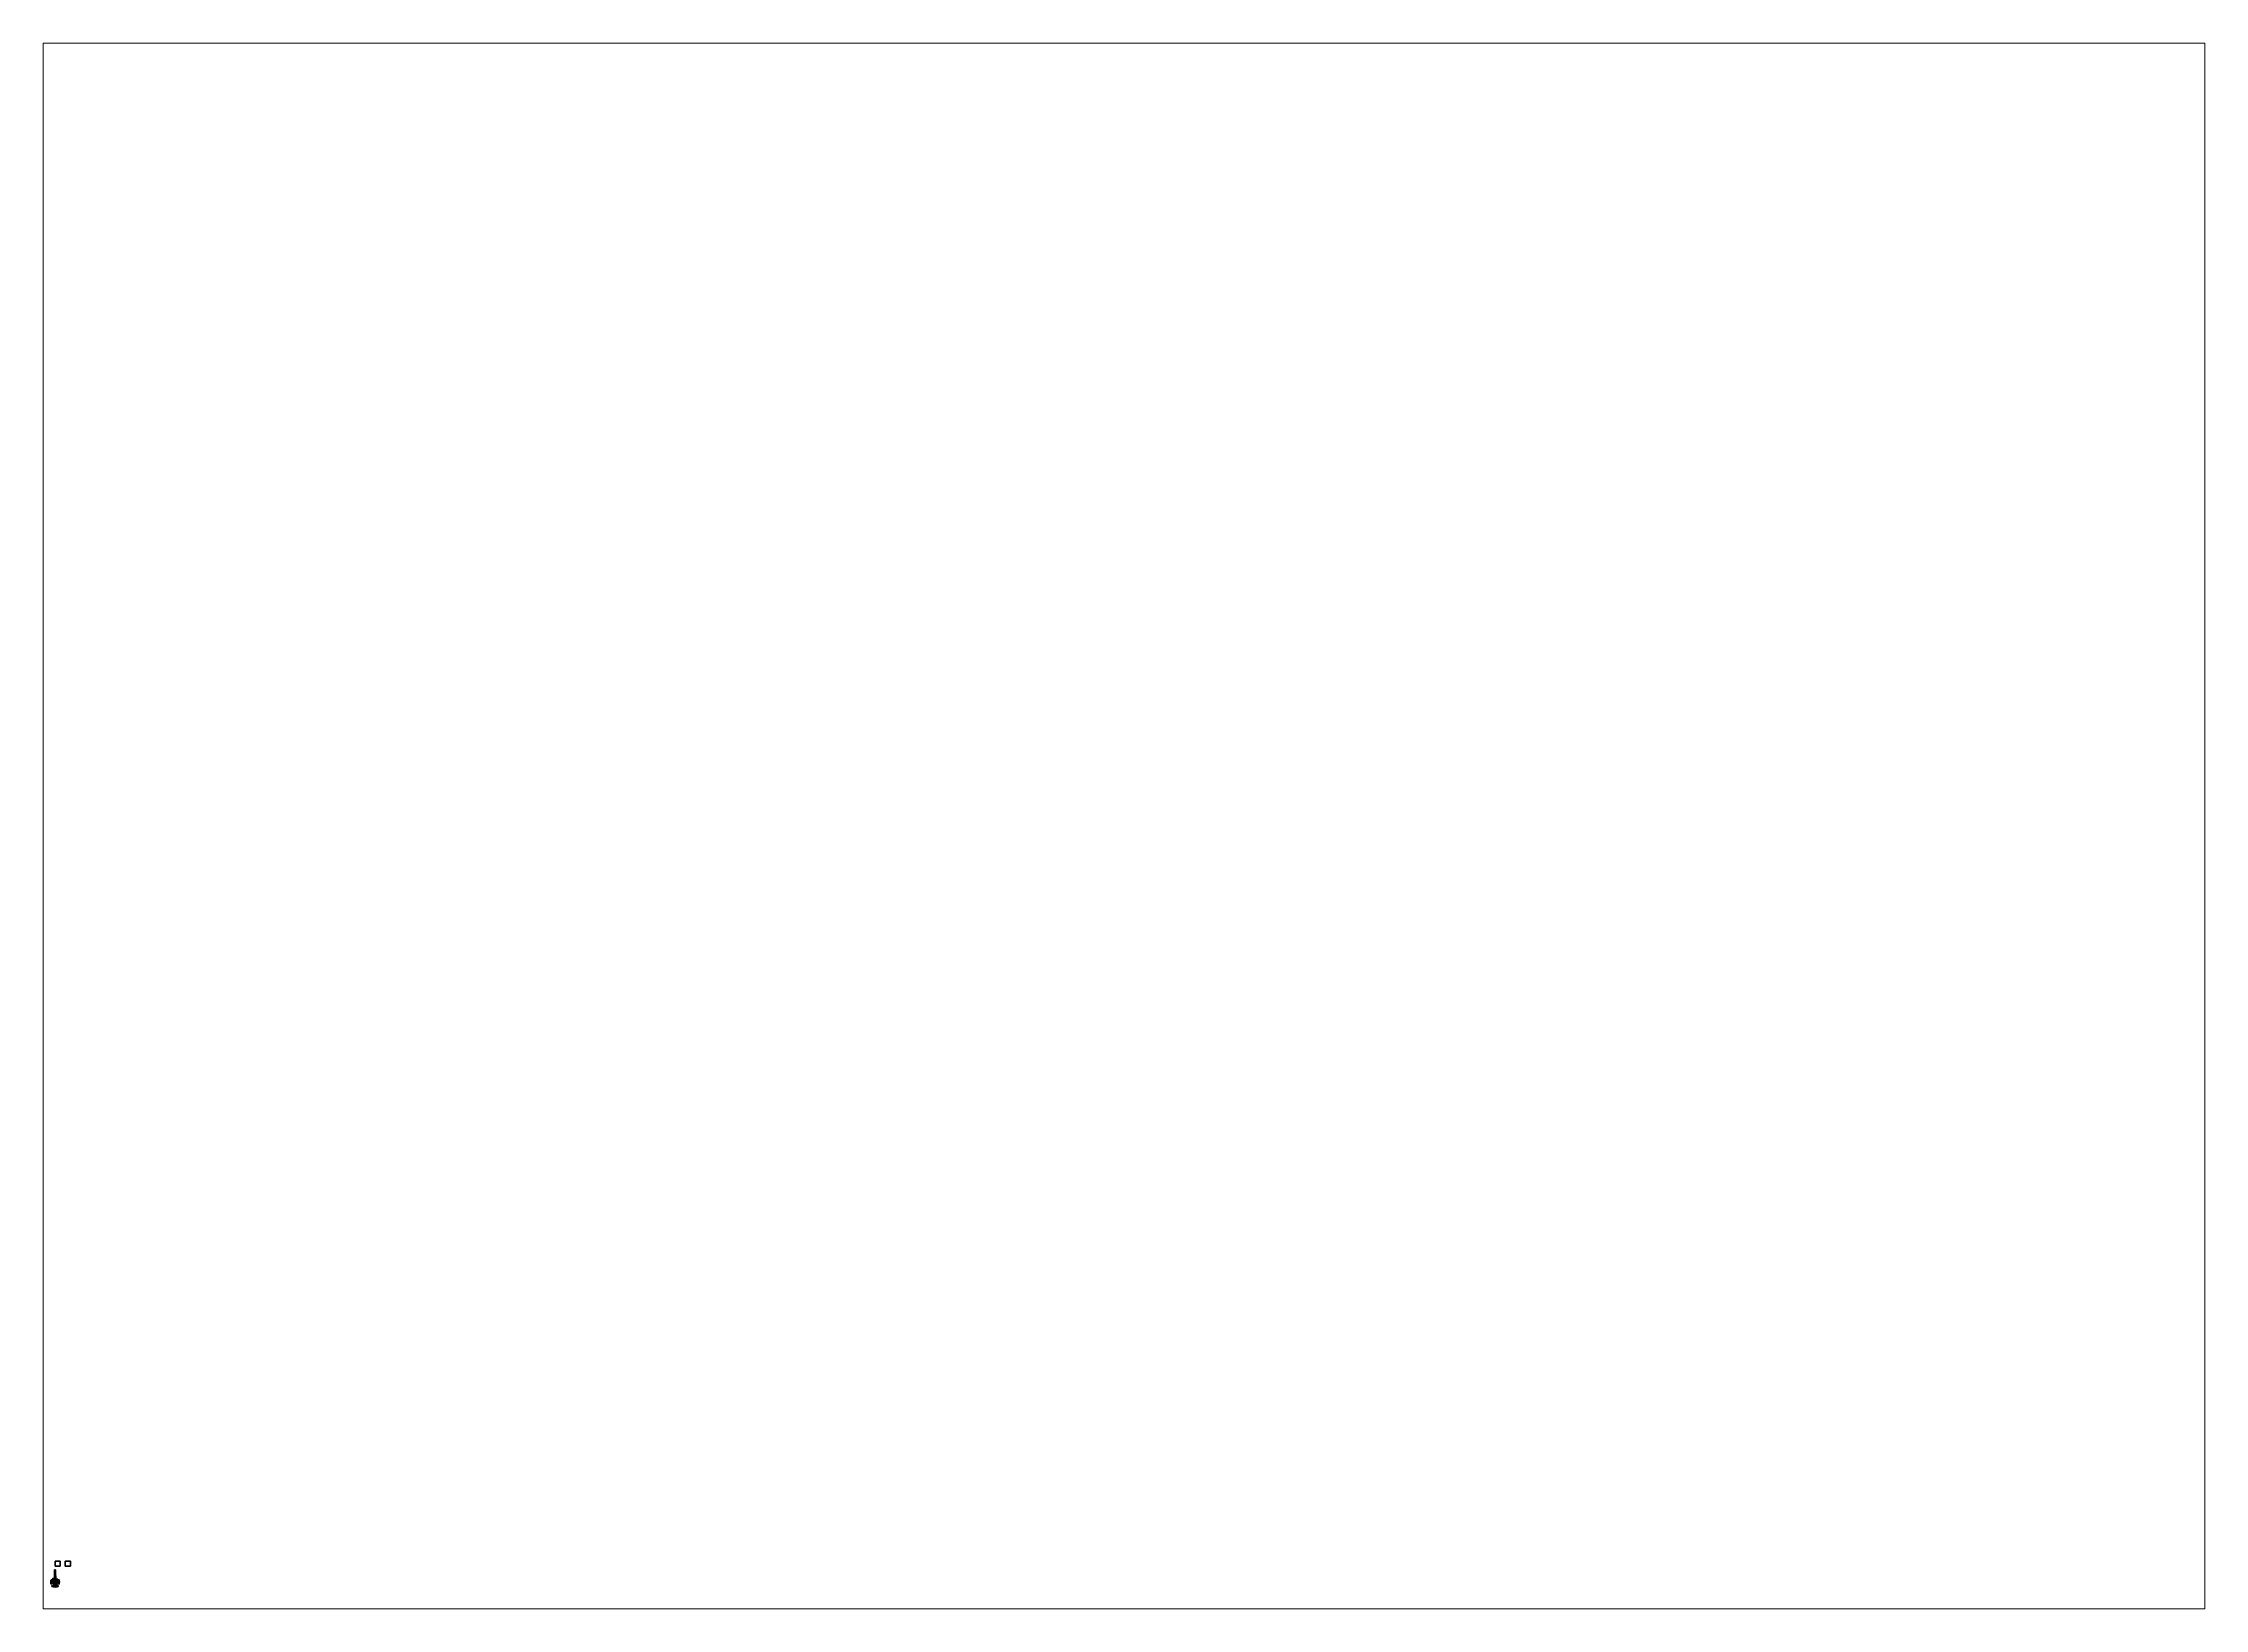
# Paper-space layout 'Layout1' of a CAD drawing. Header units: millimetres. Extents: x 28 to 251, y 20 to 181.
# The model-space entities are those that its viewports show. They can reach past a viewport. Long polylines and large blocks are cut down to what shows.
import ezdxf

# ---------------------------------------------------------------- set-up
doc = ezdxf.new("R2010")
doc.units = ezdxf.units.MM
for name, color, linetype in [('barrel', 1, 'Continuous'), ('sleeve', 5, 'Continuous'), ('wheels', 2, 'Continuous')]:
    doc.layers.add(name, color=color, linetype=linetype)

psp = doc.layouts.get("Layout1")

msp = doc.modelspace()

# ---------------------------------------------------------------- texts
at = {"extrusion": (-1, 0, 0), "insert": (0, 0.08, -3.32), "char_height": 2.5, "width": 1.59, "attachment_point": 1, "text_direction": (0, -1, 0)}
msp.add_mtext('58.59', dxfattribs=at)

# ---------------------------------------------------------------- linework, layer by layer
for points in [[(-0.62, -0.01, 0.35), (-0.62, -0.08, 0.46), (-0.62, -0.01, 0.5), (-0.62, 0.05, 0.39)], [(-0.6, 0.05, 0.39), (-0.6, -0.01, 0.35), (-0.62, -0.01, 0.35), (-0.62, 0.05, 0.39)], [(-0.62, 0.05, 0.39), (-0.62, -0.01, 0.5), (-0.6, -0.01, 0.5), (-0.6, 0.05, 0.39)], [(-0.6, -0.01, 0.5), (-0.6, -0.08, 0.46), (-0.6, -0.01, 0.35), (-0.6, 0.05, 0.39)], [(-0.47, -0.01, 0.47), (-0.47, 0, 0.43), (-0.6, 0, 0.43), (-0.6, -0.01, 0.47)], [(-0.47, 0, 0.43), (-0.47, -0.03, 0.41), (-0.6, -0.03, 0.41), (-0.6, 0, 0.43)], [(-0.58, 0.35, 0.65), (-0.58, 0.3, 0.73), (-0.58, 0.55, 0.8), (-0.58, 0.58, 0.7)], [(-0.55, 0.58, 0.7), (-0.55, 0.35, 0.65), (-0.58, 0.35, 0.65), (-0.58, 0.58, 0.7)], [(-0.58, 0.58, 0.7), (-0.58, 0.55, 0.8), (-0.55, 0.55, 0.8), (-0.55, 0.58, 0.7)], [(-0.58, 0.55, 0.8), (-0.58, 0.3, 0.73), (-0.55, 0.3, 0.73), (-0.55, 0.55, 0.8)], [(-0.55, 0.35, 0.65), (-0.41, 0.07, 0.56), (-0.44, 0.07, 0.56), (-0.58, 0.35, 0.65)], [(-0.44, 0.07, 0.56), (-0.44, 0.02, 0.64), (-0.58, 0.3, 0.73), (-0.58, 0.35, 0.65)], [(-0.58, 0.3, 0.73), (-0.44, 0.02, 0.64), (-0.41, 0.02, 0.64), (-0.55, 0.3, 0.73)], [(-0.55, 0.55, 0.8), (-0.55, 0.3, 0.73), (-0.55, 0.35, 0.65), (-0.55, 0.58, 0.7)], [(0.54, 0.54, 0.77), (0.54, 0.57, 0.77), (-0.55, 0.57, 0.77), (-0.55, 0.54, 0.77)], [(0.54, 0.57, 0.77), (0.54, 0.57, 0.74), (-0.55, 0.57, 0.74), (-0.55, 0.57, 0.77)], [(0.54, 0.57, 0.74), (0.54, 0.55, 0.72), (-0.55, 0.55, 0.72), (-0.55, 0.57, 0.74)], [(0.54, 0.55, 0.72), (0.54, 0.53, 0.74), (-0.55, 0.53, 0.74), (-0.55, 0.55, 0.72)], [(0.54, 0.53, 0.74), (0.54, 0.54, 0.77), (-0.55, 0.54, 0.77), (-0.55, 0.53, 0.74)], [(-0.55, 0.3, 0.73), (-0.41, 0.02, 0.64), (-0.41, 0.07, 0.56), (-0.55, 0.35, 0.65)], [(-0.35, 0.01, 0.48), (-0.35, 0.02, 0.42), (-0.47, 0.02, 0.42), (-0.47, 0.01, 0.48)], [(-0.35, 0.02, 0.42), (-0.35, -0.03, 0.39), (-0.47, -0.03, 0.39), (-0.47, 0.02, 0.42)], [(-0.47, 0.01, 0.48), (-0.47, 0.02, 0.42), (-0.47, 0, 0.43), (-0.47, -0.01, 0.47)], [(-0.47, 0.02, 0.42), (-0.47, -0.03, 0.39), (-0.47, -0.03, 0.41), (-0.47, 0, 0.43)], [(-0.35, -0.05, 0.49), (-0.35, 0.01, 0.48), (-0.47, 0.01, 0.48), (-0.47, -0.05, 0.49)], [(-0.47, -0.05, 0.49), (-0.47, 0.01, 0.48), (-0.47, -0.01, 0.47), (-0.47, -0.04, 0.47)], [(-0.44, 0.02, 0.44), (-0.44, -0.01, 0.5), (-0.44, 0.02, 0.64), (-0.44, 0.07, 0.56)], [(-0.41, 0.07, 0.56), (-0.41, 0.02, 0.44), (-0.44, 0.02, 0.44), (-0.44, 0.07, 0.56)], [(-0.44, 0.02, 0.64), (-0.44, -0.01, 0.5), (-0.41, -0.01, 0.5), (-0.41, 0.02, 0.64)], [(-0.24, 0.09, 1.1), (-0.37, 0.09, 1.1), (-0.43, 0, 1.17), (-0.17, 0, 1.17)], [(-0.43, 0, 1.17), (-0.37, 0.09, 1.1), (-0.37, 0.07, 1.08), (-0.43, -0.01, 1.16)], [(-0.17, -0.01, 1.16), (-0.43, -0.01, 1.16), (-0.37, 0.07, 1.08), (-0.24, 0.07, 1.08)], [(-0.17, 0, 1.17), (-0.43, 0, 1.17), (-0.37, -0.09, 1.24), (-0.24, -0.09, 1.24)], [(-0.37, -0.09, 1.24), (-0.43, 0, 1.17), (-0.43, -0.01, 1.16), (-0.37, -0.1, 1.23)], [(-0.41, 0.02, 0.64), (-0.41, -0.01, 0.5), (-0.41, 0.02, 0.44), (-0.41, 0.07, 0.56)], [(-0.38, 0.37, 0.73), (-0.4, 0.35, 0.7), (-0.4, -0.18, 1), (-0.38, -0.17, 1.03)], [(-0.33, 0.35, 0.7), (-0.4, 0.35, 0.7), (-0.38, 0.37, 0.73), (-0.34, 0.37, 0.73)], [(-0.4, 0.35, 0.7), (-0.38, 0.34, 0.67), (-0.38, -0.19, 0.97), (-0.4, -0.18, 1)], [(-0.34, 0.34, 0.67), (-0.38, 0.34, 0.67), (-0.4, 0.35, 0.7), (-0.33, 0.35, 0.7)], [(-0.34, 0.37, 0.73), (-0.38, 0.37, 0.73), (-0.38, -0.17, 1.03), (-0.34, -0.17, 1.03)], [(-0.38, 0.34, 0.67), (-0.34, 0.34, 0.67), (-0.34, -0.19, 0.97), (-0.38, -0.19, 0.97)], [(-0.38, -0.01, 0.47), (-0.38, -0.28, 0.91), (-0.38, -0.18, 0.97), (-0.38, 0.07, 0.55)], [(-0.35, 0.07, 0.55), (-0.35, -0.01, 0.47), (-0.38, -0.01, 0.47), (-0.38, 0.07, 0.55)], [(-0.38, 0.07, 0.55), (-0.38, -0.18, 0.97), (-0.35, -0.18, 0.97), (-0.35, 0.07, 0.55)], [(-0.36, 0.83, 0.58), (-0.37, 0.83, 0.57), (-0.37, -0.04, 1.07), (-0.36, -0.04, 1.08)], [(-0.37, 0.83, 0.57), (-0.36, 0.82, 0.56), (-0.36, -0.05, 1.06), (-0.37, -0.04, 1.07)], [(-0.35, 0.83, 0.57), (-0.36, 0.82, 0.56), (-0.37, 0.83, 0.57), (-0.36, 0.83, 0.58)], [(-0.36, 0.61, 0.57), (-0.37, 0.6, 0.56), (-0.37, 0.35, 0.7), (-0.36, 0.36, 0.71)], [(-0.35, 0.6, 0.56), (-0.36, 0.6, 0.55), (-0.37, 0.6, 0.56), (-0.36, 0.61, 0.57)], [(-0.37, 0.6, 0.56), (-0.36, 0.6, 0.55), (-0.36, 0.35, 0.69), (-0.37, 0.35, 0.7)], [(-0.37, 0.09, 1.1), (-0.24, 0.09, 1.1), (-0.24, 0.07, 1.08), (-0.37, 0.07, 1.08)], [(-0.35, 0.83, 0.57), (-0.36, 0.83, 0.58), (-0.36, -0.04, 1.08), (-0.35, -0.04, 1.07)], [(-0.36, 0.82, 0.56), (-0.35, 0.83, 0.57), (-0.35, -0.04, 1.07), (-0.36, -0.05, 1.06)], [(-0.35, 0.6, 0.56), (-0.36, 0.61, 0.57), (-0.36, 0.36, 0.71), (-0.35, 0.35, 0.7)], [(-0.36, 0.6, 0.55), (-0.35, 0.6, 0.56), (-0.35, 0.35, 0.7), (-0.36, 0.35, 0.69)], [(-0.35, -0.18, 0.97), (-0.35, -0.28, 0.91), (-0.35, -0.01, 0.47), (-0.35, 0.07, 0.55)], [(-0.35, -0.01, 0.47), (-0.35, 0, 0.43), (-0.35, 0.02, 0.42), (-0.35, 0.01, 0.48)], [(-0.35, 0, 0.43), (-0.35, -0.03, 0.41), (-0.35, -0.03, 0.39), (-0.35, 0.02, 0.42)], [(-0.35, -0.01, 1.16), (-0.33, 0.02, 1.13), (-0.33, -0.18, 0.89), (-0.35, -0.21, 0.92)], [(-0.35, -0.04, 0.47), (-0.35, -0.01, 0.47), (-0.35, 0.01, 0.48), (-0.35, -0.05, 0.49)], [(0.35, -0.01, 0.47), (0.35, 0, 0.43), (-0.35, 0, 0.43), (-0.35, -0.01, 0.47)], [(0.35, 0, 0.43), (0.35, -0.03, 0.41), (-0.35, -0.03, 0.41), (-0.35, 0, 0.43)], [(-0.33, 0.35, 0.7), (-0.34, 0.37, 0.73), (-0.34, -0.17, 1.03), (-0.33, -0.18, 1)], [(-0.34, 0.34, 0.67), (-0.33, 0.35, 0.7), (-0.33, -0.18, 1), (-0.34, -0.19, 0.97)], [(-0.33, 0.02, 1.13), (-0.28, 0.02, 1.13), (-0.28, -0.18, 0.89), (-0.33, -0.18, 0.89)], [(-0.28, 0.02, 1.13), (-0.25, -0.01, 1.16), (-0.25, -0.21, 0.92), (-0.28, -0.18, 0.89)], [(-0.24, 0.09, 1.1), (-0.17, 0, 1.17), (-0.17, -0.01, 1.16), (-0.24, 0.07, 1.08)], [(-0.17, 0, 1.17), (-0.24, -0.09, 1.24), (-0.24, -0.1, 1.23), (-0.17, -0.01, 1.16)], [(1, 4.1, 1), (1, 4.1), (0, 4.1), (0, 4.1, 1)], [(1, 4.1), (1, 3.1), (0, 3.1), (0, 4.1)], [(0, 4.1), (0, 3.1), (0, 3.1, 1), (0, 4.1, 1)], [(0, 4.1, 1), (0, 3.1, 1), (1, 3.1, 1), (1, 4.1, 1)], [(0, 3.1, 1), (0, 3.1), (1, 3.1), (1, 3.1, 1)], [(0.35, 0.07, 0.55), (0.35, -0.18, 0.97), (0.38, -0.18, 0.97), (0.38, 0.07, 0.55)], [(0.38, 0.07, 0.55), (0.38, -0.01, 0.47), (0.35, -0.01, 0.47), (0.35, 0.07, 0.55)], [(0.35, -0.01, 0.47), (0.35, -0.28, 0.91), (0.35, -0.18, 0.97), (0.35, 0.07, 0.55)], [(0.35, 0.01, 0.48), (0.35, 0.02, 0.42), (0.35, 0, 0.43), (0.35, -0.01, 0.47)], [(0.35, 0.02, 0.42), (0.35, -0.03, 0.39), (0.35, -0.03, 0.41), (0.35, 0, 0.43)], [(0.47, 0.01, 0.48), (0.47, 0.02, 0.42), (0.35, 0.02, 0.42), (0.35, 0.01, 0.48)], [(0.47, 0.02, 0.42), (0.47, -0.03, 0.39), (0.35, -0.03, 0.39), (0.35, 0.02, 0.42)], [(0.35, -0.05, 0.49), (0.35, 0.01, 0.48), (0.35, -0.01, 0.47), (0.35, -0.04, 0.47)], [(0.47, -0.05, 0.49), (0.47, 0.01, 0.48), (0.35, 0.01, 0.48), (0.35, -0.05, 0.49)], [(0.38, -0.18, 0.97), (0.38, -0.28, 0.91), (0.38, -0.01, 0.47), (0.38, 0.07, 0.55)], [(0.41, 0.3, 0.79), (0.4, 0.29, 0.76), (0.4, -0.4, 1.15), (0.41, -0.39, 1.18)], [(0.47, 0.29, 0.76), (0.4, 0.29, 0.76), (0.41, 0.3, 0.79), (0.45, 0.3, 0.79)], [(0.4, 0.29, 0.76), (0.41, 0.27, 0.74), (0.41, -0.41, 1.12), (0.4, -0.4, 1.15)], [(0.45, 0.27, 0.74), (0.41, 0.27, 0.74), (0.4, 0.29, 0.76), (0.47, 0.29, 0.76)], [(0.41, 0.07, 0.56), (0.41, 0.02, 0.64), (0.54, 0.3, 0.73), (0.54, 0.35, 0.65)], [(0.57, 0.35, 0.65), (0.44, 0.07, 0.56), (0.41, 0.07, 0.56), (0.54, 0.35, 0.65)], [(0.54, 0.3, 0.73), (0.41, 0.02, 0.64), (0.44, 0.02, 0.64), (0.57, 0.3, 0.73)], [(0.45, 0.3, 0.79), (0.41, 0.3, 0.79), (0.41, -0.39, 1.18), (0.45, -0.39, 1.18)], [(0.41, 0.27, 0.74), (0.45, 0.27, 0.74), (0.45, -0.41, 1.12), (0.41, -0.41, 1.12)], [(0.41, 0.02, 0.44), (0.41, -0.01, 0.5), (0.41, 0.02, 0.64), (0.41, 0.07, 0.56)], [(0.44, 0.07, 0.56), (0.44, 0.02, 0.44), (0.41, 0.02, 0.44), (0.41, 0.07, 0.56)], [(0.41, 0.02, 0.64), (0.41, -0.01, 0.5), (0.44, -0.01, 0.5), (0.44, 0.02, 0.64)], [(0.43, 0.55, 0.63), (0.42, 0.54, 0.62), (0.42, 0.29, 0.76), (0.43, 0.29, 0.77)], [(0.44, 0.54, 0.62), (0.43, 0.54, 0.61), (0.42, 0.54, 0.62), (0.43, 0.55, 0.63)], [(0.42, 0.54, 0.62), (0.43, 0.54, 0.61), (0.43, 0.28, 0.75), (0.42, 0.29, 0.76)], [(0.44, 0.54, 0.62), (0.43, 0.55, 0.63), (0.43, 0.29, 0.77), (0.44, 0.29, 0.76)], [(0.43, 0.54, 0.61), (0.44, 0.54, 0.62), (0.44, 0.29, 0.76), (0.43, 0.28, 0.75)], [(0.57, 0.3, 0.73), (0.44, 0.02, 0.64), (0.44, 0.07, 0.56), (0.57, 0.35, 0.65)], [(0.44, 0.02, 0.64), (0.44, -0.01, 0.5), (0.44, 0.02, 0.44), (0.44, 0.07, 0.56)], [(0.47, 0.29, 0.76), (0.45, 0.3, 0.79), (0.45, -0.39, 1.18), (0.47, -0.4, 1.15)], [(0.45, 0.27, 0.74), (0.47, 0.29, 0.76), (0.47, -0.4, 1.15), (0.45, -0.41, 1.12)], [(0.47, -0.01, 0.47), (0.47, 0, 0.43), (0.47, 0.02, 0.42), (0.47, 0.01, 0.48)], [(0.47, 0, 0.43), (0.47, -0.03, 0.41), (0.47, -0.03, 0.39), (0.47, 0.02, 0.42)], [(0.47, -0.04, 0.47), (0.47, -0.01, 0.47), (0.47, 0.01, 0.48), (0.47, -0.05, 0.49)], [(0.6, 0, 0.43), (0.6, -0.03, 0.41), (0.47, -0.03, 0.41), (0.47, 0, 0.43)], [(0.6, -0.01, 0.47), (0.6, 0, 0.43), (0.47, 0, 0.43), (0.47, -0.01, 0.47)], [(0.57, 0.58, 0.7), (0.57, 0.35, 0.65), (0.54, 0.35, 0.65), (0.54, 0.58, 0.7)], [(0.54, 0.35, 0.65), (0.54, 0.3, 0.73), (0.54, 0.55, 0.8), (0.54, 0.58, 0.7)], [(0.54, 0.58, 0.7), (0.54, 0.55, 0.8), (0.57, 0.55, 0.8), (0.57, 0.58, 0.7)], [(0.54, 0.55, 0.8), (0.54, 0.3, 0.73), (0.57, 0.3, 0.73), (0.57, 0.55, 0.8)], [(0.57, 0.55, 0.8), (0.57, 0.3, 0.73), (0.57, 0.35, 0.65), (0.57, 0.58, 0.7)], [(0.6, 0.05, 0.39), (0.6, -0.01, 0.5), (0.62, -0.01, 0.5), (0.62, 0.05, 0.39)], [(0.62, 0.05, 0.39), (0.62, -0.01, 0.35), (0.6, -0.01, 0.35), (0.6, 0.05, 0.39)], [(0.6, -0.01, 0.35), (0.6, -0.08, 0.46), (0.6, -0.01, 0.5), (0.6, 0.05, 0.39)], [(0.62, -0.01, 0.5), (0.62, -0.08, 0.46), (0.62, -0.01, 0.35), (0.62, 0.05, 0.39)], [(1, 3.1, 1), (1, 3.1), (1, 4.1), (1, 4.1, 1)], [(3, 4.1), (3, 3.1), (2, 3.1), (2, 4.1)], [(2, 4.1), (2, 3.1), (3, 3.1), (3, 4.1)], [(-0.63, -0.73, 0.85), (-0.39, -0.64, 0.53), (-0.39, -0.69, 0.52), (-0.63, -0.77, 0.83)], [(-0.42, -0.79, 0.9), (-0.26, -0.73, 0.69), (-0.39, -0.64, 0.53), (-0.63, -0.73, 0.85)], [(-0.63, -0.77, 0.83), (-0.39, -0.69, 0.52), (-0.26, -0.78, 0.67), (-0.42, -0.84, 0.89)], [(-0.63, -0.84, 1.24), (-0.63, -0.73, 0.85), (-0.63, -0.77, 0.83), (-0.63, -0.88, 1.23)], [(-0.42, -0.87, 1.16), (-0.42, -0.79, 0.9), (-0.63, -0.73, 0.85), (-0.63, -0.84, 1.24)], [(-0.63, -0.88, 1.23), (-0.63, -0.77, 0.83), (-0.42, -0.84, 0.89), (-0.42, -0.91, 1.15)], [(-0.39, -0.93, 1.56), (-0.63, -0.84, 1.24), (-0.63, -0.88, 1.23), (-0.39, -0.97, 1.54)], [(-0.26, -0.93, 1.37), (-0.42, -0.87, 1.16), (-0.63, -0.84, 1.24), (-0.39, -0.93, 1.56)], [(-0.39, -0.97, 1.54), (-0.63, -0.88, 1.23), (-0.42, -0.91, 1.15), (-0.26, -0.97, 1.36)], [(-0.62, -0.01, 0.5), (-0.62, -0.08, 0.46), (-0.6, -0.08, 0.46), (-0.6, -0.01, 0.5)], [(-0.6, -0.01, 0.35), (-0.6, -0.08, 0.46), (-0.62, -0.08, 0.46), (-0.62, -0.01, 0.35)], [(-0.47, -0.04, 0.47), (-0.47, -0.01, 0.47), (-0.6, -0.01, 0.47), (-0.6, -0.04, 0.47)], [(-0.47, -0.03, 0.41), (-0.47, -0.06, 0.44), (-0.6, -0.06, 0.44), (-0.6, -0.03, 0.41)], [(-0.47, -0.06, 0.44), (-0.47, -0.04, 0.47), (-0.6, -0.04, 0.47), (-0.6, -0.06, 0.44)], [(-0.35, -0.03, 0.39), (-0.35, -0.07, 0.43), (-0.47, -0.07, 0.43), (-0.47, -0.03, 0.39)], [(-0.47, -0.03, 0.39), (-0.47, -0.07, 0.43), (-0.47, -0.06, 0.44), (-0.47, -0.03, 0.41)], [(-0.47, -0.07, 0.43), (-0.47, -0.05, 0.49), (-0.47, -0.04, 0.47), (-0.47, -0.06, 0.44)], [(-0.35, -0.07, 0.43), (-0.35, -0.05, 0.49), (-0.47, -0.05, 0.49), (-0.47, -0.07, 0.43)], [(-0.24, -0.1, 1.23), (-0.37, -0.1, 1.23), (-0.43, -0.01, 1.16), (-0.17, -0.01, 1.16)], [(-0.4, -0.12, 1.11), (-0.4, -0.05, 1), (-0.42, -0.05, 1), (-0.42, -0.12, 1.11)], [(-0.4, -0.05, 1), (-0.4, -0.12, 0.89), (-0.42, -0.12, 0.89), (-0.42, -0.05, 1)], [(-0.42, -0.24, 1.11), (-0.42, -0.12, 1.11), (-0.42, -0.05, 1), (-0.42, -0.31, 1)], [(-0.42, -0.31, 1), (-0.42, -0.05, 1), (-0.42, -0.12, 0.89), (-0.42, -0.24, 0.89)], [(-0.4, -0.24, 1.11), (-0.4, -0.12, 1.11), (-0.42, -0.12, 1.11), (-0.42, -0.24, 1.11)], [(-0.4, -0.12, 0.89), (-0.4, -0.24, 0.89), (-0.42, -0.24, 0.89), (-0.42, -0.12, 0.89)], [(-0.4, -0.31, 1), (-0.4, -0.24, 1.11), (-0.42, -0.24, 1.11), (-0.42, -0.31, 1)], [(-0.4, -0.24, 0.89), (-0.4, -0.31, 1), (-0.42, -0.31, 1), (-0.42, -0.24, 0.89)], [(-0.42, -0.79, 0.9), (0.42, -0.79, 0.9), (0.26, -0.73, 0.69), (-0.26, -0.73, 0.69)], [(-0.26, -0.78, 0.67), (0.26, -0.78, 0.67), (0.42, -0.84, 0.89), (-0.42, -0.84, 0.89)], [(-0.42, -0.87, 1.16), (0.42, -0.87, 1.16), (0.42, -0.79, 0.9), (-0.42, -0.79, 0.9)], [(-0.42, -0.84, 0.89), (0.42, -0.84, 0.89), (0.42, -0.91, 1.15), (-0.42, -0.91, 1.15)], [(-0.26, -0.93, 1.37), (0.26, -0.93, 1.37), (0.42, -0.87, 1.16), (-0.42, -0.87, 1.16)], [(-0.42, -0.91, 1.15), (0.42, -0.91, 1.15), (0.26, -0.97, 1.36), (-0.26, -0.97, 1.36)], [(-0.4, -0.31, 1), (-0.4, -0.05, 1), (-0.4, -0.12, 1.11), (-0.4, -0.24, 1.11)], [(-0.4, -0.24, 0.89), (-0.4, -0.12, 0.89), (-0.4, -0.05, 1), (-0.4, -0.31, 1)], [(-0.34, -0.17, 1.03), (-0.38, -0.17, 1.03), (-0.4, -0.18, 1), (-0.33, -0.18, 1)], [(-0.35, -0.18, 0.97), (-0.27, -0.58, 0.73), (-0.31, -0.58, 0.73), (-0.4, -0.18, 0.97)], [(-0.31, -0.58, 0.73), (-0.31, -0.62, 0.81), (-0.4, -0.23, 1.04), (-0.4, -0.18, 0.97)], [(-0.4, -0.18, 0.97), (-0.4, -0.23, 1.04), (-0.35, -0.23, 1.04), (-0.35, -0.18, 0.97)], [(-0.33, -0.18, 1), (-0.4, -0.18, 1), (-0.38, -0.19, 0.97), (-0.34, -0.19, 0.97)], [(-0.4, -0.23, 1.04), (-0.31, -0.62, 0.81), (-0.27, -0.62, 0.81), (-0.35, -0.23, 1.04)], [(-0.26, -0.73, 0.69), (0.26, -0.73, 0.69), (0.39, -0.64, 0.53), (-0.39, -0.64, 0.53)], [(-0.39, -0.64, 0.53), (0.39, -0.64, 0.53), (0.39, -0.69, 0.52), (-0.39, -0.69, 0.52)], [(-0.39, -0.69, 0.52), (0.39, -0.69, 0.52), (0.26, -0.78, 0.67), (-0.26, -0.78, 0.67)], [(0, -0.96, 1.68), (-0.39, -0.93, 1.56), (-0.39, -0.97, 1.54), (0, -1.01, 1.67)], [(0, -0.95, 1.45), (-0.26, -0.93, 1.37), (-0.39, -0.93, 1.56), (0, -0.96, 1.68)], [(0, -1.01, 1.67), (-0.39, -0.97, 1.54), (-0.26, -0.97, 1.36), (0, -1, 1.44)], [(-0.35, -0.01, 0.47), (-0.35, -0.28, 0.91), (-0.38, -0.28, 0.91), (-0.38, -0.01, 0.47)], [(-0.24, -0.09, 1.24), (-0.37, -0.09, 1.24), (-0.37, -0.1, 1.23), (-0.24, -0.1, 1.23)], [(0.35, -0.04, 0.47), (0.35, -0.01, 0.47), (-0.35, -0.01, 0.47), (-0.35, -0.04, 0.47)], [(-0.33, -0.05, 1.18), (-0.35, -0.01, 1.16), (-0.35, -0.21, 0.92), (-0.33, -0.25, 0.95)], [(0.35, -0.03, 0.41), (0.35, -0.06, 0.44), (-0.35, -0.06, 0.44), (-0.35, -0.03, 0.41)], [(-0.35, -0.03, 0.41), (-0.35, -0.06, 0.44), (-0.35, -0.07, 0.43), (-0.35, -0.03, 0.39)], [(0.35, -0.06, 0.44), (0.35, -0.04, 0.47), (-0.35, -0.04, 0.47), (-0.35, -0.06, 0.44)], [(-0.35, -0.06, 0.44), (-0.35, -0.04, 0.47), (-0.35, -0.05, 0.49), (-0.35, -0.07, 0.43)], [(-0.35, -0.23, 1.04), (-0.27, -0.62, 0.81), (-0.27, -0.58, 0.73), (-0.35, -0.18, 0.97)], [(-0.33, -0.25, 0.95), (-0.35, -0.21, 0.92), (-0.33, -0.18, 0.89), (-0.28, -0.25, 0.95)], [(-0.28, -0.05, 1.18), (-0.33, -0.05, 1.18), (-0.33, -0.25, 0.95), (-0.28, -0.25, 0.95)], [(-0.28, -0.25, 0.95), (-0.33, -0.18, 0.89), (-0.28, -0.18, 0.89), (-0.25, -0.21, 0.92)], [(-0.31, -0.62, 0.81), (-0.31, -0.58, 0.73), (-0.31, -0.74, 0.71), (-0.31, -0.77, 0.81)], [(-0.31, -0.74, 0.71), (-0.31, -0.58, 0.73), (-0.27, -0.58, 0.73), (-0.27, -0.74, 0.71)], [(-0.27, -0.77, 0.81), (-0.27, -0.62, 0.81), (-0.31, -0.62, 0.81), (-0.31, -0.77, 0.81)], [(-0.25, -0.01, 1.16), (-0.28, -0.05, 1.18), (-0.28, -0.25, 0.95), (-0.25, -0.21, 0.92)], [(-0.27, -0.74, 0.71), (-0.27, -0.58, 0.73), (-0.27, -0.62, 0.81), (-0.27, -0.77, 0.81)], [(0, -0.95, 1.45), (0, -0.95, 1.45), (0.26, -0.93, 1.37), (-0.26, -0.93, 1.37)], [(-0.26, -0.97, 1.36), (0.26, -0.97, 1.36), (0, -1, 1.44)], [(0.39, -0.93, 1.56), (0, -0.96, 1.68), (0, -1.01, 1.67), (0.39, -0.97, 1.54)], [(0.26, -0.93, 1.37), (0, -0.95, 1.45), (0, -0.96, 1.68), (0.39, -0.93, 1.56)], [(0.39, -0.97, 1.54), (0, -1.01, 1.67), (0, -1, 1.44), (0.26, -0.97, 1.36)], [(0.26, -0.73, 0.69), (0.42, -0.79, 0.9), (0.63, -0.73, 0.85), (0.39, -0.64, 0.53)], [(0.39, -0.69, 0.52), (0.63, -0.77, 0.83), (0.42, -0.84, 0.89), (0.26, -0.78, 0.67)], [(0.42, -0.87, 1.16), (0.26, -0.93, 1.37), (0.39, -0.93, 1.56), (0.63, -0.84, 1.24)], [(0.63, -0.88, 1.23), (0.39, -0.97, 1.54), (0.26, -0.97, 1.36), (0.42, -0.91, 1.15)], [(0.4, -0.18, 0.97), (0.31, -0.58, 0.73), (0.27, -0.58, 0.73), (0.35, -0.18, 0.97)], [(0.35, -0.18, 0.97), (0.27, -0.58, 0.73), (0.27, -0.62, 0.81), (0.35, -0.23, 1.04)], [(0.35, -0.23, 1.04), (0.27, -0.62, 0.81), (0.31, -0.62, 0.81), (0.4, -0.23, 1.04)], [(0.27, -0.74, 0.71), (0.27, -0.58, 0.73), (0.31, -0.58, 0.73), (0.31, -0.74, 0.71)], [(0.27, -0.62, 0.81), (0.27, -0.58, 0.73), (0.27, -0.74, 0.71), (0.27, -0.77, 0.81)], [(0.31, -0.77, 0.81), (0.31, -0.62, 0.81), (0.27, -0.62, 0.81), (0.27, -0.77, 0.81)], [(0.31, -0.62, 0.81), (0.31, -0.58, 0.73), (0.4, -0.18, 0.97), (0.4, -0.23, 1.04)], [(0.31, -0.74, 0.71), (0.31, -0.58, 0.73), (0.31, -0.62, 0.81), (0.31, -0.77, 0.81)], [(0.38, -0.01, 0.47), (0.38, -0.28, 0.91), (0.35, -0.28, 0.91), (0.35, -0.01, 0.47)], [(0.35, -0.03, 0.39), (0.35, -0.07, 0.43), (0.35, -0.06, 0.44), (0.35, -0.03, 0.41)], [(0.47, -0.03, 0.39), (0.47, -0.07, 0.43), (0.35, -0.07, 0.43), (0.35, -0.03, 0.39)], [(0.35, -0.07, 0.43), (0.35, -0.05, 0.49), (0.35, -0.04, 0.47), (0.35, -0.06, 0.44)], [(0.47, -0.07, 0.43), (0.47, -0.05, 0.49), (0.35, -0.05, 0.49), (0.35, -0.07, 0.43)], [(0.4, -0.23, 1.04), (0.4, -0.18, 0.97), (0.35, -0.18, 0.97), (0.35, -0.23, 1.04)], [(0.39, -0.64, 0.53), (0.63, -0.73, 0.85), (0.63, -0.77, 0.83), (0.39, -0.69, 0.52)], [(0.63, -0.84, 1.24), (0.39, -0.93, 1.56), (0.39, -0.97, 1.54), (0.63, -0.88, 1.23)], [(0.45, -0.39, 1.18), (0.41, -0.39, 1.18), (0.4, -0.4, 1.15), (0.47, -0.4, 1.15)], [(0.47, -0.4, 1.15), (0.4, -0.4, 1.15), (0.41, -0.41, 1.12), (0.45, -0.41, 1.12)], [(0.42, -0.79, 0.9), (0.42, -0.87, 1.16), (0.63, -0.84, 1.24), (0.63, -0.73, 0.85)], [(0.63, -0.77, 0.83), (0.63, -0.88, 1.23), (0.42, -0.91, 1.15), (0.42, -0.84, 0.89)], [(0.6, -0.04, 0.47), (0.6, -0.01, 0.47), (0.47, -0.01, 0.47), (0.47, -0.04, 0.47)], [(0.47, -0.03, 0.41), (0.47, -0.06, 0.44), (0.47, -0.07, 0.43), (0.47, -0.03, 0.39)], [(0.6, -0.03, 0.41), (0.6, -0.06, 0.44), (0.47, -0.06, 0.44), (0.47, -0.03, 0.41)], [(0.47, -0.06, 0.44), (0.47, -0.04, 0.47), (0.47, -0.05, 0.49), (0.47, -0.07, 0.43)], [(0.6, -0.06, 0.44), (0.6, -0.04, 0.47), (0.47, -0.04, 0.47), (0.47, -0.06, 0.44)], [(0.62, -0.01, 0.35), (0.62, -0.08, 0.46), (0.6, -0.08, 0.46), (0.6, -0.01, 0.35)], [(0.6, -0.01, 0.5), (0.6, -0.08, 0.46), (0.62, -0.08, 0.46), (0.62, -0.01, 0.5)], [(0.63, -0.73, 0.85), (0.63, -0.84, 1.24), (0.63, -0.88, 1.23), (0.63, -0.77, 0.83)]]:
    msp.add_3dface(points)
at = {"layer": 'barrel'}
for points in [[(-0.06, 2.42, 1.02), (-0.08, 2.42, 0.96), (-0.09, 2.37, 0.96), (-0.06, 2.37, 1.02)], [(-0.08, 2.42, 0.96), (-0.06, 2.42, 0.9), (-0.06, 2.37, 0.9), (-0.09, 2.37, 0.96)], [(-0.06, 2.37, 1.02), (-0.09, 2.37, 0.96), (-0.09, -0.27, 0.96), (-0.06, -0.27, 1.02)], [(-0.09, 2.37, 0.96), (-0.06, 2.37, 0.9), (-0.06, -0.27, 0.9), (-0.09, -0.27, 0.96)], [(-0.08, 2.42, 0.96), (-0.06, 2.42, 1.02), (-0.06, -0.27, 1.02), (-0.08, -0.27, 0.96)], [(-0.06, 2.42, 0.9), (-0.08, 2.42, 0.96), (-0.08, -0.27, 0.96), (-0.06, -0.27, 0.9)], [(-0.06, 2.42, 1.02), (0, 2.42, 1.04), (0, -0.27, 1.04), (-0.06, -0.27, 1.02)], [(0, 2.42, 0.88), (-0.06, 2.42, 0.9), (-0.06, -0.27, 0.9), (0, -0.27, 0.88)], [(0, 2.42, 1.04), (-0.06, 2.42, 1.02), (-0.06, 2.37, 1.02), (0, 2.37, 1.05)], [(-0.06, 2.42, 0.9), (0, 2.42, 0.88), (0, 2.37, 0.87), (-0.06, 2.37, 0.9)], [(0, 2.37, 1.05), (-0.06, 2.37, 1.02), (-0.06, -0.27, 1.02), (0, -0.27, 1.05)], [(-0.06, 2.37, 0.9), (0, 2.37, 0.87), (0, -0.27, 0.87), (-0.06, -0.27, 0.9)], [(0, 2.42, 1.04), (0.06, 2.42, 1.02), (0.06, -0.27, 1.02), (0, -0.27, 1.04)], [(0.06, 2.42, 0.9), (0, 2.42, 0.88), (0, -0.27, 0.88), (0.06, -0.27, 0.9)], [(0.06, 2.42, 1.02), (0, 2.42, 1.04), (0, 2.37, 1.05), (0.06, 2.37, 1.02)], [(0, 2.42, 0.88), (0.06, 2.42, 0.9), (0.06, 2.37, 0.9), (0, 2.37, 0.87)], [(0.06, 2.37, 1.02), (0, 2.37, 1.05), (0, -0.27, 1.05), (0.06, -0.27, 1.02)], [(0, 2.37, 0.87), (0.06, 2.37, 0.9), (0.06, -0.27, 0.9), (0, -0.27, 0.87)], [(0.06, 2.42, 1.02), (0.08, 2.42, 0.96), (0.08, -0.27, 0.96), (0.06, -0.27, 1.02)], [(0.08, 2.42, 0.96), (0.06, 2.42, 0.9), (0.06, -0.27, 0.9), (0.08, -0.27, 0.96)], [(0.08, 2.42, 0.96), (0.06, 2.42, 1.02), (0.06, 2.37, 1.02), (0.09, 2.37, 0.96)], [(0.06, 2.42, 0.9), (0.08, 2.42, 0.96), (0.09, 2.37, 0.96), (0.06, 2.37, 0.9)], [(0.09, 2.37, 0.96), (0.06, 2.37, 1.02), (0.06, -0.27, 1.02), (0.09, -0.27, 0.96)], [(0.06, 2.37, 0.9), (0.09, 2.37, 0.96), (0.09, -0.27, 0.96), (0.06, -0.27, 0.9)], [(-0.06, -0.27, 1.02), (-0.09, -0.27, 0.96), (-0.08, -0.27, 0.96), (-0.06, -0.27, 1.02)], [(-0.09, -0.27, 0.96), (-0.06, -0.27, 0.9), (-0.06, -0.27, 0.9), (-0.08, -0.27, 0.96)], [(0, -0.27, 1.05), (-0.06, -0.27, 1.02), (-0.06, -0.27, 1.02), (0, -0.27, 1.04)], [(-0.06, -0.27, 0.9), (0, -0.27, 0.87), (0, -0.27, 0.88), (-0.06, -0.27, 0.9)], [(0.06, -0.27, 1.02), (0, -0.27, 1.05), (0, -0.27, 1.04), (0.06, -0.27, 1.02)], [(0, -0.27, 0.87), (0.06, -0.27, 0.9), (0.06, -0.27, 0.9), (0, -0.27, 0.88)], [(0.06, -0.27, 0.9), (0.09, -0.27, 0.96), (0.08, -0.27, 0.96), (0.06, -0.27, 0.9)], [(0.09, -0.27, 0.96), (0.06, -0.27, 1.02), (0.06, -0.27, 1.02), (0.08, -0.27, 0.96)]]:
    msp.add_3dface(points, dxfattribs=at)
at = {"layer": 'sleeve'}
for points in [[(-0.32, 0.26, 1), (-0.33, 0.24, 0.99), (-0.33, 0.13, 1.16), (-0.32, 0.15, 1.17)], [(-0.29, 0.26, 1), (-0.32, 0.21, 0.97), (-0.33, 0.24, 0.99), (-0.32, 0.26, 1)], [(-0.33, 0.24, 0.99), (-0.32, 0.21, 0.97), (-0.32, 0.11, 1.14), (-0.33, 0.13, 1.16)], [(-0.33, 0.13, 1.16), (-0.27, 0.13, 1.16), (-0.29, 0.15, 1.17), (-0.32, 0.15, 1.17)], [(-0.32, 0.11, 1.14), (-0.29, 0.11, 1.14), (-0.27, 0.13, 1.16), (-0.33, 0.13, 1.16)], [(-0.29, 0.26, 1), (-0.32, 0.26, 1), (-0.32, 0.15, 1.17), (-0.29, 0.15, 1.17)], [(-0.27, 0.24, 0.99), (-0.29, 0.21, 0.97), (-0.32, 0.21, 0.97), (-0.29, 0.26, 1)], [(-0.32, 0.21, 0.97), (-0.29, 0.21, 0.97), (-0.29, 0.11, 1.14), (-0.32, 0.11, 1.14)], [(-0.27, 0.24, 0.99), (-0.29, 0.26, 1), (-0.29, 0.15, 1.17), (-0.27, 0.13, 1.16)], [(-0.29, 0.21, 0.97), (-0.27, 0.24, 0.99), (-0.27, 0.13, 1.16), (-0.29, 0.11, 1.14)], [(-0.14, 0.03, 0.9), (-0.14, 0.04, 0.89), (-0.28, 0.2, 1.03), (-0.28, 0.19, 1.04)], [(-0.14, 0.04, 0.89), (-0.14, 0.03, 0.88), (-0.28, 0.19, 1.02), (-0.28, 0.2, 1.03)], [(-0.14, 0.02, 0.89), (-0.14, 0.03, 0.9), (-0.28, 0.19, 1.04), (-0.28, 0.18, 1.03)], [(-0.14, 0.03, 0.88), (-0.14, 0.02, 0.89), (-0.28, 0.18, 1.03), (-0.28, 0.19, 1.02)], [(-0.14, 1.19, 0.83), (-0.14, -0.31, 0.83), (-0.14, -0.31, 0.9), (-0.14, 1.19, 0.9)], [(-0.14, 1.19, 0.9), (-0.14, -0.27, 0.9), (-0.14, -0.27, 0.96), (-0.14, 1.12, 0.96)], [(-0.09, 1.12, 0.96), (-0.07, 1.19, 0.9), (-0.14, 1.19, 0.9), (-0.14, 1.12, 0.96)], [(-0.07, 1.19, 0.83), (-0.07, -0.31, 0.83), (-0.14, -0.31, 0.83), (-0.14, 1.19, 0.83)], [(-0.07, 1.19, 0.9), (-0.07, 1.19, 0.83), (-0.14, 1.19, 0.83), (-0.14, 1.19, 0.9)], [(-0.14, 1.12, 0.96), (-0.14, -0.27, 0.96), (-0.09, -0.27, 0.96), (-0.09, 1.12, 0.96)], [(-0.1, 1.11, 0.96), (-0.1, 1.04, 0.96), (-0.07, 1.04, 1.05), (-0.07, 1.11, 1.05)], [(-0.07, 1.11, 1.05), (-0.07, 1.04, 1.05), (-0.1, 1.04, 0.96), (-0.1, 1.11, 0.96)], [(-0.09, -0.27, 0.96), (-0.07, -0.27, 0.9), (-0.07, 1.19, 0.9), (-0.09, 1.12, 0.96)], [(-0.07, -0.27, 0.9), (-0.07, -0.27, 0.83), (-0.07, 1.19, 0.83), (-0.07, 1.19, 0.9)], [(0, 1.11, 1.08), (0, 1.04, 1.08), (-0.07, 1.04, 1.05), (-0.07, 1.11, 1.05)], [(-0.07, 1.11, 1.05), (-0.07, 1.04, 1.05), (0, 1.04, 1.08), (0, 1.11, 1.08)], [(-0.06, 0.6, 0.71), (-0.06, 0.51, 0.71), (-0.06, 0.51, 0.83), (-0.06, 0.6, 0.83)], [(0.06, 0.6, 0.83), (0.06, 0.6, 0.71), (-0.06, 0.6, 0.71), (-0.06, 0.6, 0.83)], [(0.06, 0.6, 0.71), (0.06, 0.51, 0.71), (-0.06, 0.51, 0.71), (-0.06, 0.6, 0.71)], [(-0.06, 0.51, 0.83), (-0.06, 0.51, 0.71), (0.06, 0.51, 0.71), (0.06, 0.51, 0.83)], [(0.07, 1.11, 1.05), (0.07, 1.04, 1.05), (0, 1.04, 1.08), (0, 1.11, 1.08)], [(0, 1.11, 1.08), (0, 1.04, 1.08), (0.07, 1.04, 1.05), (0.07, 1.11, 1.05)], [(0.06, 0.51, 0.83), (0.06, 0.51, 0.71), (0.06, 0.6, 0.71), (0.06, 0.6, 0.83)], [(0.14, 1.19, 0.9), (0.14, 1.19, 0.83), (0.07, 1.19, 0.83), (0.07, 1.19, 0.9)], [(0.14, 1.19, 0.83), (0.14, -0.31, 0.83), (0.07, -0.31, 0.83), (0.07, 1.19, 0.83)], [(0.14, 1.12, 0.96), (0.14, 1.19, 0.9), (0.07, 1.19, 0.9), (0.09, 1.12, 0.96)], [(0.07, 1.19, 0.9), (0.07, -0.27, 0.9), (0.09, -0.27, 0.96), (0.09, 1.12, 0.96)], [(0.07, 1.19, 0.83), (0.07, -0.27, 0.83), (0.07, -0.27, 0.9), (0.07, 1.19, 0.9)], [(0.1, 1.11, 0.96), (0.1, 1.04, 0.96), (0.07, 1.04, 1.05), (0.07, 1.11, 1.05)], [(0.07, 1.11, 1.05), (0.07, 1.04, 1.05), (0.1, 1.04, 0.96), (0.1, 1.11, 0.96)], [(0.09, 1.12, 0.96), (0.09, -0.27, 0.96), (0.14, -0.27, 0.96), (0.14, 1.12, 0.96)], [(0.11, 0.62, 1.11), (0.11, 0.57, 1.11), (0.11, 0.52, 1.17), (0.11, 0.67, 1.19)], [(0.11, 0.67, 1.19), (0.11, 0.52, 1.17), (0.11, 0.57, 1.11), (0.11, 0.62, 1.11)], [(0.11, 0.55, 0.96), (0.11, 0.51, 0.96), (0.11, 0.57, 1.11), (0.11, 0.62, 1.11)], [(0.11, 0.62, 1.11), (0.11, 0.57, 1.11), (0.11, 0.51, 0.96), (0.11, 0.55, 0.96)], [(0.11, 0.52, 1.17), (0.11, 0.44, 1.13), (0.11, 0.53, 1.11), (0.11, 0.57, 1.11)], [(0.11, 0.57, 1.11), (0.11, 0.53, 1.11), (0.11, 0.44, 1.13), (0.11, 0.52, 1.17)], [(0.11, 0.28, 0.96), (0.11, 0.22, 0.96), (0.11, 0.44, 1.13), (0.11, 0.53, 1.11)], [(0.11, 0.53, 1.11), (0.11, 0.44, 1.13), (0.11, 0.22, 0.96), (0.11, 0.28, 0.96)], [(0.14, -0.31, 0.9), (0.14, -0.31, 0.83), (0.14, 1.19, 0.83), (0.14, 1.19, 0.9)], [(0.14, -0.27, 0.96), (0.14, -0.27, 0.9), (0.14, 1.19, 0.9), (0.14, 1.12, 0.96)], [(-0.14, -0.27, 0.96), (-0.14, -0.27, 0.9), (-0.07, -0.27, 0.9), (-0.09, -0.27, 0.96)], [(-0.14, -0.27, 0.9), (-0.14, -0.31, 0.9), (0.14, -0.31, 0.9), (0.14, -0.27, 0.9)], [(-0.14, -0.31, 0.9), (-0.14, -0.31, 0.83), (0.14, -0.31, 0.83), (0.14, -0.31, 0.9)], [(-0.07, -0.28, 0.89), (-0.1, -0.28, 0.96), (-0.09, -0.27, 0.96), (-0.06, -0.27, 0.9)], [(-0.1, -0.28, 0.96), (-0.07, -0.28, 1.03), (-0.06, -0.27, 1.02), (-0.09, -0.27, 0.96)], [(-0.07, -0.28, 1.03), (-0.1, -0.28, 0.96), (-0.1, -0.62, 0.96), (-0.07, -0.62, 1.03)], [(-0.1, -0.28, 0.96), (-0.07, -0.28, 0.89), (-0.07, -0.62, 0.89), (-0.1, -0.62, 0.96)], [(-0.07, -0.62, 1.03), (-0.1, -0.62, 0.96), (-0.05, -0.75, 0.96), (-0.04, -0.75, 1)], [(-0.1, -0.62, 0.96), (-0.07, -0.62, 0.89), (-0.04, -0.75, 0.92), (-0.05, -0.75, 0.96)], [(-0.06, -0.27, 0.9), (-0.09, -0.27, 0.96), (-0.08, -0.27, 0.96), (-0.06, -0.27, 0.9)], [(-0.09, -0.27, 0.96), (-0.06, -0.27, 1.02), (-0.06, -0.27, 1.02), (-0.08, -0.27, 0.96)], [(-0.08, -0.27, 0.96), (-0.06, -0.27, 1.02), (-0.06, -0.62, 1.02), (-0.08, -0.62, 0.96)], [(-0.06, -0.27, 0.9), (-0.08, -0.27, 0.96), (-0.08, -0.62, 0.96), (-0.06, -0.62, 0.9)], [(0.08, -0.62, 0.96), (-0.06, -0.62, 0.9), (-0.08, -0.62, 0.96), (0.06, -0.62, 1.02)], [(0.06, -0.62, 1.02), (-0.08, -0.62, 0.96), (-0.06, -0.62, 1.02), (0, -0.62, 1.04)], [(0, -0.28, 0.86), (-0.07, -0.28, 0.89), (-0.06, -0.27, 0.9), (0, -0.27, 0.87)], [(-0.07, -0.28, 1.03), (0, -0.28, 1.06), (0, -0.27, 1.05), (-0.06, -0.27, 1.02)], [(0.07, -0.27, 0.9), (0.07, -0.27, 0.83), (-0.07, -0.27, 0.83), (-0.07, -0.27, 0.9)], [(0.07, -0.27, 0.83), (0.07, -0.31, 0.83), (-0.07, -0.31, 0.83), (-0.07, -0.27, 0.83)], [(0, -0.28, 1.06), (-0.07, -0.28, 1.03), (-0.07, -0.62, 1.03), (0, -0.62, 1.06)], [(-0.07, -0.28, 0.89), (0, -0.28, 0.86), (0, -0.62, 0.86), (-0.07, -0.62, 0.89)], [(0, -0.62, 1.06), (-0.07, -0.62, 1.03), (-0.04, -0.75, 1), (0, -0.75, 1.01)], [(-0.07, -0.62, 0.89), (0, -0.62, 0.86), (0, -0.75, 0.91), (-0.04, -0.75, 0.92)], [(-0.06, -0.27, 1.02), (0, -0.27, 1.04), (0, -0.62, 1.04), (-0.06, -0.62, 1.02)], [(0, -0.27, 0.88), (-0.06, -0.27, 0.9), (-0.06, -0.62, 0.9), (0, -0.62, 0.88)], [(-0.06, -0.27, 1.02), (0, -0.27, 1.05), (0, -0.27, 1.04), (-0.06, -0.27, 1.02)], [(0, -0.27, 0.87), (-0.06, -0.27, 0.9), (-0.06, -0.27, 0.9), (0, -0.27, 0.88)], [(0.06, -0.62, 0.9), (0, -0.62, 0.88), (-0.06, -0.62, 0.9), (0.08, -0.62, 0.96)], [(0, -0.75, 1.01), (-0.04, -0.75, 1), (-0.05, -0.75, 0.96), (0.04, -0.75, 1)], [(0.04, -0.75, 1), (-0.05, -0.75, 0.96), (-0.04, -0.75, 0.92), (0.05, -0.75, 0.96)], [(0.05, -0.75, 0.96), (-0.04, -0.75, 0.92), (0, -0.75, 0.91), (0.04, -0.75, 0.92)], [(0.07, -0.28, 0.89), (0, -0.28, 0.86), (0, -0.27, 0.87), (0.06, -0.27, 0.9)], [(0, -0.28, 1.06), (0.07, -0.28, 1.03), (0.06, -0.27, 1.02), (0, -0.27, 1.05)], [(0, -0.27, 1.04), (0.06, -0.27, 1.02), (0.06, -0.62, 1.02), (0, -0.62, 1.04)], [(0.06, -0.27, 0.9), (0, -0.27, 0.88), (0, -0.62, 0.88), (0.06, -0.62, 0.9)], [(0, -0.27, 1.05), (0.06, -0.27, 1.02), (0.06, -0.27, 1.02), (0, -0.27, 1.04)], [(0.06, -0.27, 0.9), (0, -0.27, 0.87), (0, -0.27, 0.88), (0.06, -0.27, 0.9)], [(0.07, -0.28, 1.03), (0, -0.28, 1.06), (0, -0.62, 1.06), (0.07, -0.62, 1.03)], [(0, -0.28, 0.86), (0.07, -0.28, 0.89), (0.07, -0.62, 0.89), (0, -0.62, 0.86)], [(0.07, -0.62, 1.03), (0, -0.62, 1.06), (0, -0.75, 1.01), (0.04, -0.75, 1)], [(0, -0.62, 0.86), (0.07, -0.62, 0.89), (0.04, -0.75, 0.92), (0, -0.75, 0.91)], [(0.1, -0.62, 0.96), (0.07, -0.62, 1.03), (0.04, -0.75, 1), (0.05, -0.75, 0.96)], [(0.07, -0.62, 0.89), (0.1, -0.62, 0.96), (0.05, -0.75, 0.96), (0.04, -0.75, 0.92)], [(0.1, -0.28, 0.96), (0.07, -0.28, 0.89), (0.06, -0.27, 0.9), (0.09, -0.27, 0.96)], [(0.07, -0.28, 1.03), (0.1, -0.28, 0.96), (0.09, -0.27, 0.96), (0.06, -0.27, 1.02)], [(0.06, -0.27, 1.02), (0.08, -0.27, 0.96), (0.08, -0.62, 0.96), (0.06, -0.62, 1.02)], [(0.08, -0.27, 0.96), (0.06, -0.27, 0.9), (0.06, -0.62, 0.9), (0.08, -0.62, 0.96)], [(0.06, -0.27, 1.02), (0.09, -0.27, 0.96), (0.08, -0.27, 0.96), (0.06, -0.27, 1.02)], [(0.09, -0.27, 0.96), (0.06, -0.27, 0.9), (0.06, -0.27, 0.9), (0.08, -0.27, 0.96)], [(0.09, -0.27, 0.96), (0.07, -0.27, 0.9), (0.14, -0.27, 0.9), (0.14, -0.27, 0.96)], [(0.1, -0.28, 0.96), (0.07, -0.28, 1.03), (0.07, -0.62, 1.03), (0.1, -0.62, 0.96)], [(0.07, -0.28, 0.89), (0.1, -0.28, 0.96), (0.1, -0.62, 0.96), (0.07, -0.62, 0.89)]]:
    msp.add_3dface(points, dxfattribs=at)
at = {"layer": 'wheels'}
for points in [[(-0.83, 0.12, 0.43), (-0.83, 0.11, 0.35), (-0.84, 0.11, 0.35), (-0.84, 0.12, 0.43)], [(-0.83, 0.08, 0.49), (-0.83, 0.12, 0.43), (-0.84, 0.12, 0.43), (-0.84, 0.08, 0.49)], [(-0.84, 0.08, 0.49), (-0.84, 0.12, 0.43), (-0.84, 0.11, 0.35), (-0.84, 0.01, 0.52)], [(-0.83, 0.11, 0.35), (-0.83, 0.06, 0.3), (-0.84, 0.06, 0.3), (-0.84, 0.11, 0.35)], [(-0.84, 0.01, 0.52), (-0.84, 0.11, 0.35), (-0.84, 0.06, 0.3), (-0.84, -0.06, 0.5)], [(-0.83, 0.01, 0.52), (-0.83, 0.08, 0.49), (-0.84, 0.08, 0.49), (-0.84, 0.01, 0.52)], [(-0.83, 0.06, 0.3), (-0.83, -0.01, 0.28), (-0.84, -0.01, 0.28), (-0.84, 0.06, 0.3)], [(-0.84, -0.06, 0.5), (-0.84, 0.06, 0.3), (-0.84, -0.01, 0.28), (-0.84, -0.11, 0.45)], [(-0.83, -0.06, 0.5), (-0.83, 0.01, 0.52), (-0.84, 0.01, 0.52), (-0.84, -0.06, 0.5)], [(-0.79, 0.38, 0.24), (-0.83, 0.32, 0.27), (-0.83, 0.34, 0.48), (-0.79, 0.4, 0.5)], [(-0.79, 0.4, 0.5), (-0.83, 0.34, 0.48), (-0.83, 0.22, 0.66), (-0.79, 0.27, 0.71)], [(-0.79, 0.21, 0.05), (-0.83, 0.18, 0.11), (-0.83, 0.32, 0.27), (-0.79, 0.38, 0.24)], [(-0.83, 0.32, 0.27), (-0.79, 0.26, 0.29), (-0.79, 0.27, 0.46), (-0.83, 0.34, 0.48)], [(-0.83, 0.34, 0.48), (-0.79, 0.27, 0.46), (-0.79, 0.18, 0.61), (-0.83, 0.22, 0.66)], [(-0.83, 0.18, 0.11), (-0.79, 0.15, 0.16), (-0.79, 0.26, 0.29), (-0.83, 0.32, 0.27)], [(-0.83, 0.08, 0.49), (-0.79, 0.18, 0.61), (-0.79, 0.27, 0.46), (-0.83, 0.12, 0.43)], [(-0.83, 0.12, 0.43), (-0.79, 0.27, 0.46), (-0.79, 0.26, 0.29), (-0.83, 0.11, 0.35)], [(-0.83, 0.11, 0.35), (-0.79, 0.26, 0.29), (-0.79, 0.15, 0.16), (-0.83, 0.06, 0.3)], [(-0.79, -0.03, -0.01), (-0.83, -0.03, 0.06), (-0.83, 0.18, 0.11), (-0.79, 0.21, 0.05)], [(-0.83, -0.03, 0.06), (-0.79, -0.02, 0.12), (-0.79, 0.15, 0.16), (-0.83, 0.18, 0.11)], [(-0.83, 0.01, 0.52), (-0.79, 0.02, 0.68), (-0.79, 0.18, 0.61), (-0.83, 0.08, 0.49)], [(-0.83, 0.06, 0.3), (-0.79, 0.15, 0.16), (-0.79, -0.02, 0.12), (-0.83, -0.01, 0.28)], [(-0.83, -0.06, 0.5), (-0.79, -0.15, 0.64), (-0.79, 0.02, 0.68), (-0.83, 0.01, 0.52)], [(-0.79, 0.27, 0.71), (-0.83, 0.22, 0.66), (-0.83, 0.03, 0.74), (-0.79, 0.03, 0.81)], [(-0.83, 0.22, 0.66), (-0.79, 0.18, 0.61), (-0.79, 0.02, 0.68), (-0.83, 0.03, 0.74)], [(-0.83, 0.03, 0.74), (-0.79, 0.02, 0.68), (-0.79, -0.15, 0.64), (-0.83, -0.18, 0.69)], [(-0.79, 0.03, 0.81), (-0.83, 0.03, 0.74), (-0.83, -0.18, 0.69), (-0.79, -0.21, 0.75)], [(-0.71, 0.38, 0.24), (-0.79, 0.38, 0.24), (-0.79, 0.4, 0.5), (-0.71, 0.4, 0.5)], [(-0.71, 0.4, 0.5), (-0.79, 0.4, 0.5), (-0.79, 0.27, 0.71), (-0.71, 0.27, 0.71)], [(-0.71, 0.21, 0.05), (-0.79, 0.21, 0.05), (-0.79, 0.38, 0.24), (-0.71, 0.38, 0.24)], [(-0.71, 0.27, 0.71), (-0.79, 0.27, 0.71), (-0.79, 0.03, 0.81), (-0.71, 0.03, 0.81)], [(-0.71, -0.03, -0.01), (-0.79, -0.03, -0.01), (-0.79, 0.21, 0.05), (-0.71, 0.21, 0.05)], [(-0.71, 0.03, 0.81), (-0.79, 0.03, 0.81), (-0.79, -0.21, 0.75), (-0.71, -0.21, 0.75)], [(-0.68, 0.32, 0.27), (-0.71, 0.38, 0.24), (-0.71, 0.4, 0.5), (-0.68, 0.34, 0.48)], [(-0.68, 0.34, 0.48), (-0.71, 0.4, 0.5), (-0.71, 0.27, 0.71), (-0.68, 0.22, 0.66)], [(-0.68, 0.18, 0.11), (-0.71, 0.21, 0.05), (-0.71, 0.38, 0.24), (-0.68, 0.32, 0.27)], [(-0.71, 0.26, 0.29), (-0.68, 0.32, 0.27), (-0.68, 0.34, 0.48), (-0.71, 0.27, 0.46)], [(-0.71, 0.27, 0.46), (-0.68, 0.34, 0.48), (-0.68, 0.22, 0.66), (-0.71, 0.18, 0.61)], [(-0.71, 0.15, 0.16), (-0.68, 0.18, 0.11), (-0.68, 0.32, 0.27), (-0.71, 0.26, 0.29)], [(-0.67, 0.11, 0.35), (-0.71, 0.26, 0.29), (-0.71, 0.27, 0.46), (-0.67, 0.12, 0.43)], [(-0.67, 0.12, 0.43), (-0.71, 0.27, 0.46), (-0.71, 0.18, 0.61), (-0.67, 0.08, 0.49)], [(-0.68, 0.22, 0.66), (-0.71, 0.27, 0.71), (-0.71, 0.03, 0.81), (-0.68, 0.03, 0.74)], [(-0.67, 0.06, 0.3), (-0.71, 0.15, 0.16), (-0.71, 0.26, 0.29), (-0.67, 0.11, 0.35)], [(-0.71, 0.18, 0.61), (-0.68, 0.22, 0.66), (-0.68, 0.03, 0.74), (-0.71, 0.02, 0.68)], [(-0.68, -0.03, 0.06), (-0.71, -0.03, -0.01), (-0.71, 0.21, 0.05), (-0.68, 0.18, 0.11)], [(-0.71, -0.02, 0.12), (-0.68, -0.03, 0.06), (-0.68, 0.18, 0.11), (-0.71, 0.15, 0.16)], [(-0.67, 0.08, 0.49), (-0.71, 0.18, 0.61), (-0.71, 0.02, 0.68), (-0.67, 0.01, 0.52)], [(-0.67, -0.01, 0.28), (-0.71, -0.02, 0.12), (-0.71, 0.15, 0.16), (-0.67, 0.06, 0.3)], [(-0.71, 0.02, 0.68), (-0.68, 0.03, 0.74), (-0.68, -0.18, 0.69), (-0.71, -0.15, 0.64)], [(-0.68, 0.03, 0.74), (-0.71, 0.03, 0.81), (-0.71, -0.21, 0.75), (-0.68, -0.18, 0.69)], [(-0.67, 0.01, 0.52), (-0.71, 0.02, 0.68), (-0.71, -0.15, 0.64), (-0.67, -0.06, 0.5)], [(-0.66, 0.12, 0.43), (-0.66, 0.11, 0.35), (-0.67, 0.11, 0.35), (-0.67, 0.12, 0.43)], [(-0.66, 0.08, 0.49), (-0.66, 0.12, 0.43), (-0.67, 0.12, 0.43), (-0.67, 0.08, 0.49)], [(-0.66, 0.11, 0.35), (-0.66, 0.06, 0.3), (-0.67, 0.06, 0.3), (-0.67, 0.11, 0.35)], [(-0.66, 0.01, 0.52), (-0.66, 0.08, 0.49), (-0.67, 0.08, 0.49), (-0.67, 0.01, 0.52)], [(-0.66, 0.06, 0.3), (-0.66, -0.01, 0.28), (-0.67, -0.01, 0.28), (-0.67, 0.06, 0.3)], [(-0.66, -0.06, 0.5), (-0.66, 0.01, 0.52), (-0.67, 0.01, 0.52), (-0.67, -0.06, 0.5)], [(-0.66, 0.11, 0.35), (-0.66, 0.12, 0.43), (-0.66, 0.03, 0.39)], [(-0.66, 0.12, 0.43), (-0.66, 0.08, 0.49), (-0.66, 0.02, 0.42), (-0.66, 0.03, 0.39)], [(-0.66, 0.06, 0.3), (-0.66, 0.11, 0.35), (-0.66, 0.03, 0.39), (-0.66, 0, 0.37)], [(-0.66, 0.08, 0.49), (-0.66, 0.01, 0.52), (-0.66, 0.02, 0.42)], [(-0.66, -0.01, 0.28), (-0.66, 0.06, 0.3), (-0.66, 0, 0.37)], [(-0.62, 0.03, 0.39), (-0.62, 0, 0.37), (-0.66, 0, 0.37), (-0.66, 0.03, 0.39)], [(-0.62, 0.02, 0.42), (-0.62, 0.03, 0.39), (-0.66, 0.03, 0.39), (-0.66, 0.02, 0.42)], [(-0.66, 0.01, 0.52), (-0.66, -0.06, 0.5), (-0.66, -0.02, 0.43), (-0.66, 0.02, 0.42)], [(-0.62, -0.02, 0.43), (-0.62, 0.02, 0.42), (-0.66, 0.02, 0.42), (-0.66, -0.02, 0.43)], [(0.66, 0.02, 0.42), (0.66, 0.03, 0.39), (0.62, 0.03, 0.39), (0.62, 0.02, 0.42)], [(0.66, 0.03, 0.39), (0.66, 0, 0.37), (0.62, 0, 0.37), (0.62, 0.03, 0.39)], [(0.66, -0.02, 0.43), (0.66, 0.02, 0.42), (0.62, 0.02, 0.42), (0.62, -0.02, 0.43)], [(0.67, 0.08, 0.49), (0.67, 0.12, 0.43), (0.66, 0.12, 0.43), (0.66, 0.08, 0.49)], [(0.67, 0.12, 0.43), (0.67, 0.11, 0.35), (0.66, 0.11, 0.35), (0.66, 0.12, 0.43)], [(0.66, 0.08, 0.49), (0.66, 0.12, 0.43), (0.66, 0.02, 0.42)], [(0.66, 0.12, 0.43), (0.66, 0.11, 0.35), (0.66, 0.03, 0.39), (0.66, 0.02, 0.42)], [(0.67, 0.11, 0.35), (0.67, 0.06, 0.3), (0.66, 0.06, 0.3), (0.66, 0.11, 0.35)], [(0.66, 0.11, 0.35), (0.66, 0.06, 0.3), (0.66, 0.03, 0.39)], [(0.67, 0.01, 0.52), (0.67, 0.08, 0.49), (0.66, 0.08, 0.49), (0.66, 0.01, 0.52)], [(0.66, 0.01, 0.52), (0.66, 0.08, 0.49), (0.66, 0.02, 0.42), (0.66, -0.02, 0.43)], [(0.67, 0.06, 0.3), (0.67, -0.01, 0.28), (0.66, -0.01, 0.28), (0.66, 0.06, 0.3)], [(0.66, 0.06, 0.3), (0.66, -0.01, 0.28), (0.66, 0, 0.37), (0.66, 0.03, 0.39)], [(0.67, -0.06, 0.5), (0.67, 0.01, 0.52), (0.66, 0.01, 0.52), (0.66, -0.06, 0.5)], [(0.66, -0.06, 0.5), (0.66, 0.01, 0.52), (0.66, -0.02, 0.43)], [(0.71, 0.38, 0.24), (0.67, 0.32, 0.27), (0.67, 0.34, 0.48), (0.71, 0.4, 0.5)], [(0.71, 0.4, 0.5), (0.67, 0.34, 0.48), (0.67, 0.22, 0.66), (0.71, 0.27, 0.71)], [(0.71, 0.21, 0.05), (0.67, 0.18, 0.11), (0.67, 0.32, 0.27), (0.71, 0.38, 0.24)], [(0.67, 0.32, 0.27), (0.71, 0.26, 0.29), (0.71, 0.27, 0.46), (0.67, 0.34, 0.48)], [(0.67, 0.34, 0.48), (0.71, 0.27, 0.46), (0.71, 0.18, 0.61), (0.67, 0.22, 0.66)], [(0.67, 0.18, 0.11), (0.71, 0.15, 0.16), (0.71, 0.26, 0.29), (0.67, 0.32, 0.27)], [(0.67, 0.08, 0.49), (0.71, 0.18, 0.61), (0.71, 0.27, 0.46), (0.67, 0.12, 0.43)], [(0.67, 0.12, 0.43), (0.71, 0.27, 0.46), (0.71, 0.26, 0.29), (0.67, 0.11, 0.35)], [(0.67, 0.11, 0.35), (0.71, 0.26, 0.29), (0.71, 0.15, 0.16), (0.67, 0.06, 0.3)], [(0.71, -0.03, -0.01), (0.67, -0.03, 0.06), (0.67, 0.18, 0.11), (0.71, 0.21, 0.05)], [(0.67, -0.03, 0.06), (0.71, -0.02, 0.12), (0.71, 0.15, 0.16), (0.67, 0.18, 0.11)], [(0.67, 0.01, 0.52), (0.71, 0.02, 0.68), (0.71, 0.18, 0.61), (0.67, 0.08, 0.49)], [(0.67, 0.06, 0.3), (0.71, 0.15, 0.16), (0.71, -0.02, 0.12), (0.67, -0.01, 0.28)], [(0.67, -0.06, 0.5), (0.71, -0.15, 0.64), (0.71, 0.02, 0.68), (0.67, 0.01, 0.52)], [(0.71, 0.27, 0.71), (0.67, 0.22, 0.66), (0.67, 0.03, 0.74), (0.71, 0.03, 0.81)], [(0.67, 0.22, 0.66), (0.71, 0.18, 0.61), (0.71, 0.02, 0.68), (0.67, 0.03, 0.74)], [(0.67, 0.03, 0.74), (0.71, 0.02, 0.68), (0.71, -0.15, 0.64), (0.67, -0.18, 0.69)], [(0.71, 0.03, 0.81), (0.67, 0.03, 0.74), (0.67, -0.18, 0.69), (0.71, -0.21, 0.75)], [(0.79, 0.38, 0.24), (0.71, 0.38, 0.24), (0.71, 0.4, 0.5), (0.79, 0.4, 0.5)], [(0.79, 0.4, 0.5), (0.71, 0.4, 0.5), (0.71, 0.27, 0.71), (0.79, 0.27, 0.71)], [(0.79, 0.21, 0.05), (0.71, 0.21, 0.05), (0.71, 0.38, 0.24), (0.79, 0.38, 0.24)], [(0.79, 0.27, 0.71), (0.71, 0.27, 0.71), (0.71, 0.03, 0.81), (0.79, 0.03, 0.81)], [(0.79, -0.03, -0.01), (0.71, -0.03, -0.01), (0.71, 0.21, 0.05), (0.79, 0.21, 0.05)], [(0.79, 0.03, 0.81), (0.71, 0.03, 0.81), (0.71, -0.21, 0.75), (0.79, -0.21, 0.75)], [(0.82, 0.32, 0.27), (0.79, 0.38, 0.24), (0.79, 0.4, 0.5), (0.82, 0.34, 0.48)], [(0.82, 0.34, 0.48), (0.79, 0.4, 0.5), (0.79, 0.27, 0.71), (0.82, 0.22, 0.66)], [(0.82, 0.18, 0.11), (0.79, 0.21, 0.05), (0.79, 0.38, 0.24), (0.82, 0.32, 0.27)], [(0.79, 0.26, 0.29), (0.82, 0.32, 0.27), (0.82, 0.34, 0.48), (0.79, 0.27, 0.46)], [(0.79, 0.27, 0.46), (0.82, 0.34, 0.48), (0.82, 0.22, 0.66), (0.79, 0.18, 0.61)], [(0.79, 0.15, 0.16), (0.82, 0.18, 0.11), (0.82, 0.32, 0.27), (0.79, 0.26, 0.29)], [(0.82, 0.22, 0.66), (0.79, 0.27, 0.71), (0.79, 0.03, 0.81), (0.82, 0.03, 0.74)], [(0.83, 0.12, 0.43), (0.79, 0.27, 0.46), (0.79, 0.18, 0.61), (0.83, 0.08, 0.49)], [(0.83, 0.11, 0.35), (0.79, 0.26, 0.29), (0.79, 0.27, 0.46), (0.83, 0.12, 0.43)], [(0.83, 0.06, 0.3), (0.79, 0.15, 0.16), (0.79, 0.26, 0.29), (0.83, 0.11, 0.35)], [(0.79, 0.18, 0.61), (0.82, 0.22, 0.66), (0.82, 0.03, 0.74), (0.79, 0.02, 0.68)], [(0.82, -0.03, 0.06), (0.79, -0.03, -0.01), (0.79, 0.21, 0.05), (0.82, 0.18, 0.11)], [(0.79, -0.02, 0.12), (0.82, -0.03, 0.06), (0.82, 0.18, 0.11), (0.79, 0.15, 0.16)], [(0.83, 0.08, 0.49), (0.79, 0.18, 0.61), (0.79, 0.02, 0.68), (0.83, 0.01, 0.52)], [(0.83, -0.01, 0.28), (0.79, -0.02, 0.12), (0.79, 0.15, 0.16), (0.83, 0.06, 0.3)], [(0.79, 0.02, 0.68), (0.82, 0.03, 0.74), (0.82, -0.18, 0.69), (0.79, -0.15, 0.64)], [(0.82, 0.03, 0.74), (0.79, 0.03, 0.81), (0.79, -0.21, 0.75), (0.82, -0.18, 0.69)], [(0.83, 0.01, 0.52), (0.79, 0.02, 0.68), (0.79, -0.15, 0.64), (0.83, -0.06, 0.5)], [(0.84, 0.12, 0.43), (0.84, 0.11, 0.35), (0.83, 0.11, 0.35), (0.83, 0.12, 0.43)], [(0.84, 0.08, 0.49), (0.84, 0.12, 0.43), (0.83, 0.12, 0.43), (0.83, 0.08, 0.49)], [(0.84, 0.11, 0.35), (0.84, 0.06, 0.3), (0.83, 0.06, 0.3), (0.83, 0.11, 0.35)], [(0.84, 0.01, 0.52), (0.84, 0.08, 0.49), (0.83, 0.08, 0.49), (0.83, 0.01, 0.52)], [(0.84, 0.06, 0.3), (0.84, -0.01, 0.28), (0.83, -0.01, 0.28), (0.83, 0.06, 0.3)], [(0.84, -0.06, 0.5), (0.84, 0.01, 0.52), (0.83, 0.01, 0.52), (0.83, -0.06, 0.5)], [(0.84, 0.01, 0.52), (0.84, 0.11, 0.35), (0.84, 0.12, 0.43), (0.84, 0.08, 0.49)], [(0.84, -0.06, 0.5), (0.84, 0.06, 0.3), (0.84, 0.11, 0.35), (0.84, 0.01, 0.52)], [(0.84, -0.11, 0.45), (0.84, -0.01, 0.28), (0.84, 0.06, 0.3), (0.84, -0.06, 0.5)], [(-0.83, -0.01, 0.28), (-0.83, -0.08, 0.31), (-0.84, -0.08, 0.31), (-0.84, -0.01, 0.28)], [(-0.84, -0.11, 0.45), (-0.84, -0.01, 0.28), (-0.84, -0.08, 0.31), (-0.84, -0.12, 0.37)], [(-0.83, -0.11, 0.45), (-0.83, -0.06, 0.5), (-0.84, -0.06, 0.5), (-0.84, -0.11, 0.45)], [(-0.83, -0.08, 0.31), (-0.83, -0.12, 0.37), (-0.84, -0.12, 0.37), (-0.84, -0.08, 0.31)], [(-0.83, -0.12, 0.37), (-0.83, -0.11, 0.45), (-0.84, -0.11, 0.45), (-0.84, -0.12, 0.37)], [(-0.83, -0.01, 0.28), (-0.79, -0.02, 0.12), (-0.79, -0.18, 0.19), (-0.83, -0.08, 0.31)], [(-0.83, -0.22, 0.14), (-0.79, -0.18, 0.19), (-0.79, -0.02, 0.12), (-0.83, -0.03, 0.06)], [(-0.79, -0.27, 0.09), (-0.83, -0.22, 0.14), (-0.83, -0.03, 0.06), (-0.79, -0.03, -0.01)], [(-0.83, -0.11, 0.45), (-0.79, -0.26, 0.51), (-0.79, -0.15, 0.64), (-0.83, -0.06, 0.5)], [(-0.83, -0.08, 0.31), (-0.79, -0.18, 0.19), (-0.79, -0.27, 0.34), (-0.83, -0.12, 0.37)], [(-0.83, -0.12, 0.37), (-0.79, -0.27, 0.34), (-0.79, -0.26, 0.51), (-0.83, -0.11, 0.45)], [(-0.83, -0.34, 0.32), (-0.79, -0.27, 0.34), (-0.79, -0.18, 0.19), (-0.83, -0.22, 0.14)], [(-0.79, -0.4, 0.3), (-0.83, -0.34, 0.32), (-0.83, -0.22, 0.14), (-0.79, -0.27, 0.09)], [(-0.83, -0.32, 0.53), (-0.79, -0.26, 0.51), (-0.79, -0.27, 0.34), (-0.83, -0.34, 0.32)], [(-0.79, -0.38, 0.56), (-0.83, -0.32, 0.53), (-0.83, -0.34, 0.32), (-0.79, -0.4, 0.3)], [(-0.83, -0.18, 0.69), (-0.79, -0.15, 0.64), (-0.79, -0.26, 0.51), (-0.83, -0.32, 0.53)], [(-0.79, -0.21, 0.75), (-0.83, -0.18, 0.69), (-0.83, -0.32, 0.53), (-0.79, -0.38, 0.56)], [(-0.71, -0.27, 0.09), (-0.79, -0.27, 0.09), (-0.79, -0.03, -0.01), (-0.71, -0.03, -0.01)], [(-0.71, -0.21, 0.75), (-0.79, -0.21, 0.75), (-0.79, -0.38, 0.56), (-0.71, -0.38, 0.56)], [(-0.71, -0.4, 0.3), (-0.79, -0.4, 0.3), (-0.79, -0.27, 0.09), (-0.71, -0.27, 0.09)], [(-0.71, -0.38, 0.56), (-0.79, -0.38, 0.56), (-0.79, -0.4, 0.3), (-0.71, -0.4, 0.3)], [(-0.67, -0.08, 0.31), (-0.71, -0.18, 0.19), (-0.71, -0.02, 0.12), (-0.67, -0.01, 0.28)], [(-0.71, -0.18, 0.19), (-0.68, -0.22, 0.14), (-0.68, -0.03, 0.06), (-0.71, -0.02, 0.12)], [(-0.68, -0.22, 0.14), (-0.71, -0.27, 0.09), (-0.71, -0.03, -0.01), (-0.68, -0.03, 0.06)], [(-0.67, -0.06, 0.5), (-0.71, -0.15, 0.64), (-0.71, -0.26, 0.51), (-0.67, -0.11, 0.45)], [(-0.67, -0.12, 0.37), (-0.71, -0.27, 0.34), (-0.71, -0.18, 0.19), (-0.67, -0.08, 0.31)], [(-0.67, -0.11, 0.45), (-0.71, -0.26, 0.51), (-0.71, -0.27, 0.34), (-0.67, -0.12, 0.37)], [(-0.71, -0.15, 0.64), (-0.68, -0.18, 0.69), (-0.68, -0.32, 0.53), (-0.71, -0.26, 0.51)], [(-0.68, -0.18, 0.69), (-0.71, -0.21, 0.75), (-0.71, -0.38, 0.56), (-0.68, -0.32, 0.53)], [(-0.71, -0.27, 0.34), (-0.68, -0.34, 0.32), (-0.68, -0.22, 0.14), (-0.71, -0.18, 0.19)], [(-0.68, -0.34, 0.32), (-0.71, -0.4, 0.3), (-0.71, -0.27, 0.09), (-0.68, -0.22, 0.14)], [(-0.71, -0.26, 0.51), (-0.68, -0.32, 0.53), (-0.68, -0.34, 0.32), (-0.71, -0.27, 0.34)], [(-0.68, -0.32, 0.53), (-0.71, -0.38, 0.56), (-0.71, -0.4, 0.3), (-0.68, -0.34, 0.32)], [(-0.66, -0.01, 0.28), (-0.66, -0.08, 0.31), (-0.67, -0.08, 0.31), (-0.67, -0.01, 0.28)], [(-0.66, -0.11, 0.45), (-0.66, -0.06, 0.5), (-0.67, -0.06, 0.5), (-0.67, -0.11, 0.45)], [(-0.66, -0.08, 0.31), (-0.66, -0.12, 0.37), (-0.67, -0.12, 0.37), (-0.67, -0.08, 0.31)], [(-0.66, -0.12, 0.37), (-0.66, -0.11, 0.45), (-0.67, -0.11, 0.45), (-0.67, -0.12, 0.37)], [(-0.66, -0.08, 0.31), (-0.66, -0.01, 0.28), (-0.66, 0, 0.37), (-0.66, -0.03, 0.39)], [(-0.62, 0, 0.37), (-0.62, -0.03, 0.39), (-0.66, -0.03, 0.39), (-0.66, 0, 0.37)], [(-0.66, -0.06, 0.5), (-0.66, -0.11, 0.45), (-0.66, -0.02, 0.43)], [(-0.66, -0.11, 0.45), (-0.66, -0.12, 0.37), (-0.66, -0.03, 0.39), (-0.66, -0.02, 0.43)], [(-0.62, -0.03, 0.39), (-0.62, -0.02, 0.43), (-0.66, -0.02, 0.43), (-0.66, -0.03, 0.39)], [(-0.66, -0.12, 0.37), (-0.66, -0.08, 0.31), (-0.66, -0.03, 0.39)], [(0.66, 0, 0.37), (0.66, -0.03, 0.39), (0.62, -0.03, 0.39), (0.62, 0, 0.37)], [(0.66, -0.03, 0.39), (0.66, -0.02, 0.43), (0.62, -0.02, 0.43), (0.62, -0.03, 0.39)], [(0.66, -0.08, 0.31), (0.66, -0.12, 0.37), (0.66, -0.03, 0.39), (0.66, 0, 0.37)], [(0.66, -0.01, 0.28), (0.66, -0.08, 0.31), (0.66, 0, 0.37)], [(0.67, -0.01, 0.28), (0.67, -0.08, 0.31), (0.66, -0.08, 0.31), (0.66, -0.01, 0.28)], [(0.66, -0.11, 0.45), (0.66, -0.06, 0.5), (0.66, -0.02, 0.43), (0.66, -0.03, 0.39)], [(0.66, -0.12, 0.37), (0.66, -0.11, 0.45), (0.66, -0.03, 0.39)], [(0.67, -0.11, 0.45), (0.67, -0.06, 0.5), (0.66, -0.06, 0.5), (0.66, -0.11, 0.45)], [(0.67, -0.08, 0.31), (0.67, -0.12, 0.37), (0.66, -0.12, 0.37), (0.66, -0.08, 0.31)], [(0.67, -0.12, 0.37), (0.67, -0.11, 0.45), (0.66, -0.11, 0.45), (0.66, -0.12, 0.37)], [(0.67, -0.01, 0.28), (0.71, -0.02, 0.12), (0.71, -0.18, 0.19), (0.67, -0.08, 0.31)], [(0.67, -0.22, 0.14), (0.71, -0.18, 0.19), (0.71, -0.02, 0.12), (0.67, -0.03, 0.06)], [(0.71, -0.27, 0.09), (0.67, -0.22, 0.14), (0.67, -0.03, 0.06), (0.71, -0.03, -0.01)], [(0.67, -0.11, 0.45), (0.71, -0.26, 0.51), (0.71, -0.15, 0.64), (0.67, -0.06, 0.5)], [(0.67, -0.08, 0.31), (0.71, -0.18, 0.19), (0.71, -0.27, 0.34), (0.67, -0.12, 0.37)], [(0.67, -0.12, 0.37), (0.71, -0.27, 0.34), (0.71, -0.26, 0.51), (0.67, -0.11, 0.45)], [(0.67, -0.34, 0.32), (0.71, -0.27, 0.34), (0.71, -0.18, 0.19), (0.67, -0.22, 0.14)], [(0.71, -0.4, 0.3), (0.67, -0.34, 0.32), (0.67, -0.22, 0.14), (0.71, -0.27, 0.09)], [(0.67, -0.32, 0.53), (0.71, -0.26, 0.51), (0.71, -0.27, 0.34), (0.67, -0.34, 0.32)], [(0.71, -0.38, 0.56), (0.67, -0.32, 0.53), (0.67, -0.34, 0.32), (0.71, -0.4, 0.3)], [(0.67, -0.18, 0.69), (0.71, -0.15, 0.64), (0.71, -0.26, 0.51), (0.67, -0.32, 0.53)], [(0.71, -0.21, 0.75), (0.67, -0.18, 0.69), (0.67, -0.32, 0.53), (0.71, -0.38, 0.56)], [(0.79, -0.27, 0.09), (0.71, -0.27, 0.09), (0.71, -0.03, -0.01), (0.79, -0.03, -0.01)], [(0.79, -0.21, 0.75), (0.71, -0.21, 0.75), (0.71, -0.38, 0.56), (0.79, -0.38, 0.56)], [(0.79, -0.4, 0.3), (0.71, -0.4, 0.3), (0.71, -0.27, 0.09), (0.79, -0.27, 0.09)], [(0.79, -0.38, 0.56), (0.71, -0.38, 0.56), (0.71, -0.4, 0.3), (0.79, -0.4, 0.3)], [(0.83, -0.08, 0.31), (0.79, -0.18, 0.19), (0.79, -0.02, 0.12), (0.83, -0.01, 0.28)], [(0.79, -0.18, 0.19), (0.82, -0.22, 0.14), (0.82, -0.03, 0.06), (0.79, -0.02, 0.12)], [(0.82, -0.22, 0.14), (0.79, -0.27, 0.09), (0.79, -0.03, -0.01), (0.82, -0.03, 0.06)], [(0.83, -0.06, 0.5), (0.79, -0.15, 0.64), (0.79, -0.26, 0.51), (0.83, -0.11, 0.45)], [(0.83, -0.12, 0.37), (0.79, -0.27, 0.34), (0.79, -0.18, 0.19), (0.83, -0.08, 0.31)], [(0.83, -0.11, 0.45), (0.79, -0.26, 0.51), (0.79, -0.27, 0.34), (0.83, -0.12, 0.37)], [(0.79, -0.15, 0.64), (0.82, -0.18, 0.69), (0.82, -0.32, 0.53), (0.79, -0.26, 0.51)], [(0.82, -0.18, 0.69), (0.79, -0.21, 0.75), (0.79, -0.38, 0.56), (0.82, -0.32, 0.53)], [(0.79, -0.27, 0.34), (0.82, -0.34, 0.32), (0.82, -0.22, 0.14), (0.79, -0.18, 0.19)], [(0.82, -0.34, 0.32), (0.79, -0.4, 0.3), (0.79, -0.27, 0.09), (0.82, -0.22, 0.14)], [(0.79, -0.26, 0.51), (0.82, -0.32, 0.53), (0.82, -0.34, 0.32), (0.79, -0.27, 0.34)], [(0.82, -0.32, 0.53), (0.79, -0.38, 0.56), (0.79, -0.4, 0.3), (0.82, -0.34, 0.32)], [(0.84, -0.01, 0.28), (0.84, -0.08, 0.31), (0.83, -0.08, 0.31), (0.83, -0.01, 0.28)], [(0.84, -0.11, 0.45), (0.84, -0.06, 0.5), (0.83, -0.06, 0.5), (0.83, -0.11, 0.45)], [(0.84, -0.08, 0.31), (0.84, -0.12, 0.37), (0.83, -0.12, 0.37), (0.83, -0.08, 0.31)], [(0.84, -0.12, 0.37), (0.84, -0.11, 0.45), (0.83, -0.11, 0.45), (0.83, -0.12, 0.37)], [(0.84, -0.12, 0.37), (0.84, -0.08, 0.31), (0.84, -0.01, 0.28), (0.84, -0.11, 0.45)]]:
    msp.add_3dface(points, dxfattribs=at)

msp.set_redraw_order([(e.dxf.handle, doc.entitydb.next_handle()) for e in msp.query("TEXT MTEXT ATTDEF DIMENSION ARC_DIMENSION")])  # texts and dimensions are drawn at this point

# ---------------------------------------------------------------- viewports
at = {"layer": '0'}
psp.add_viewport(center=(139.22, 100.81), size=(222.76, 161.29), view_center_point=(210, 148.5), view_height=307.4901, dxfattribs=at)

doc.saveas('drawing.dxf')
